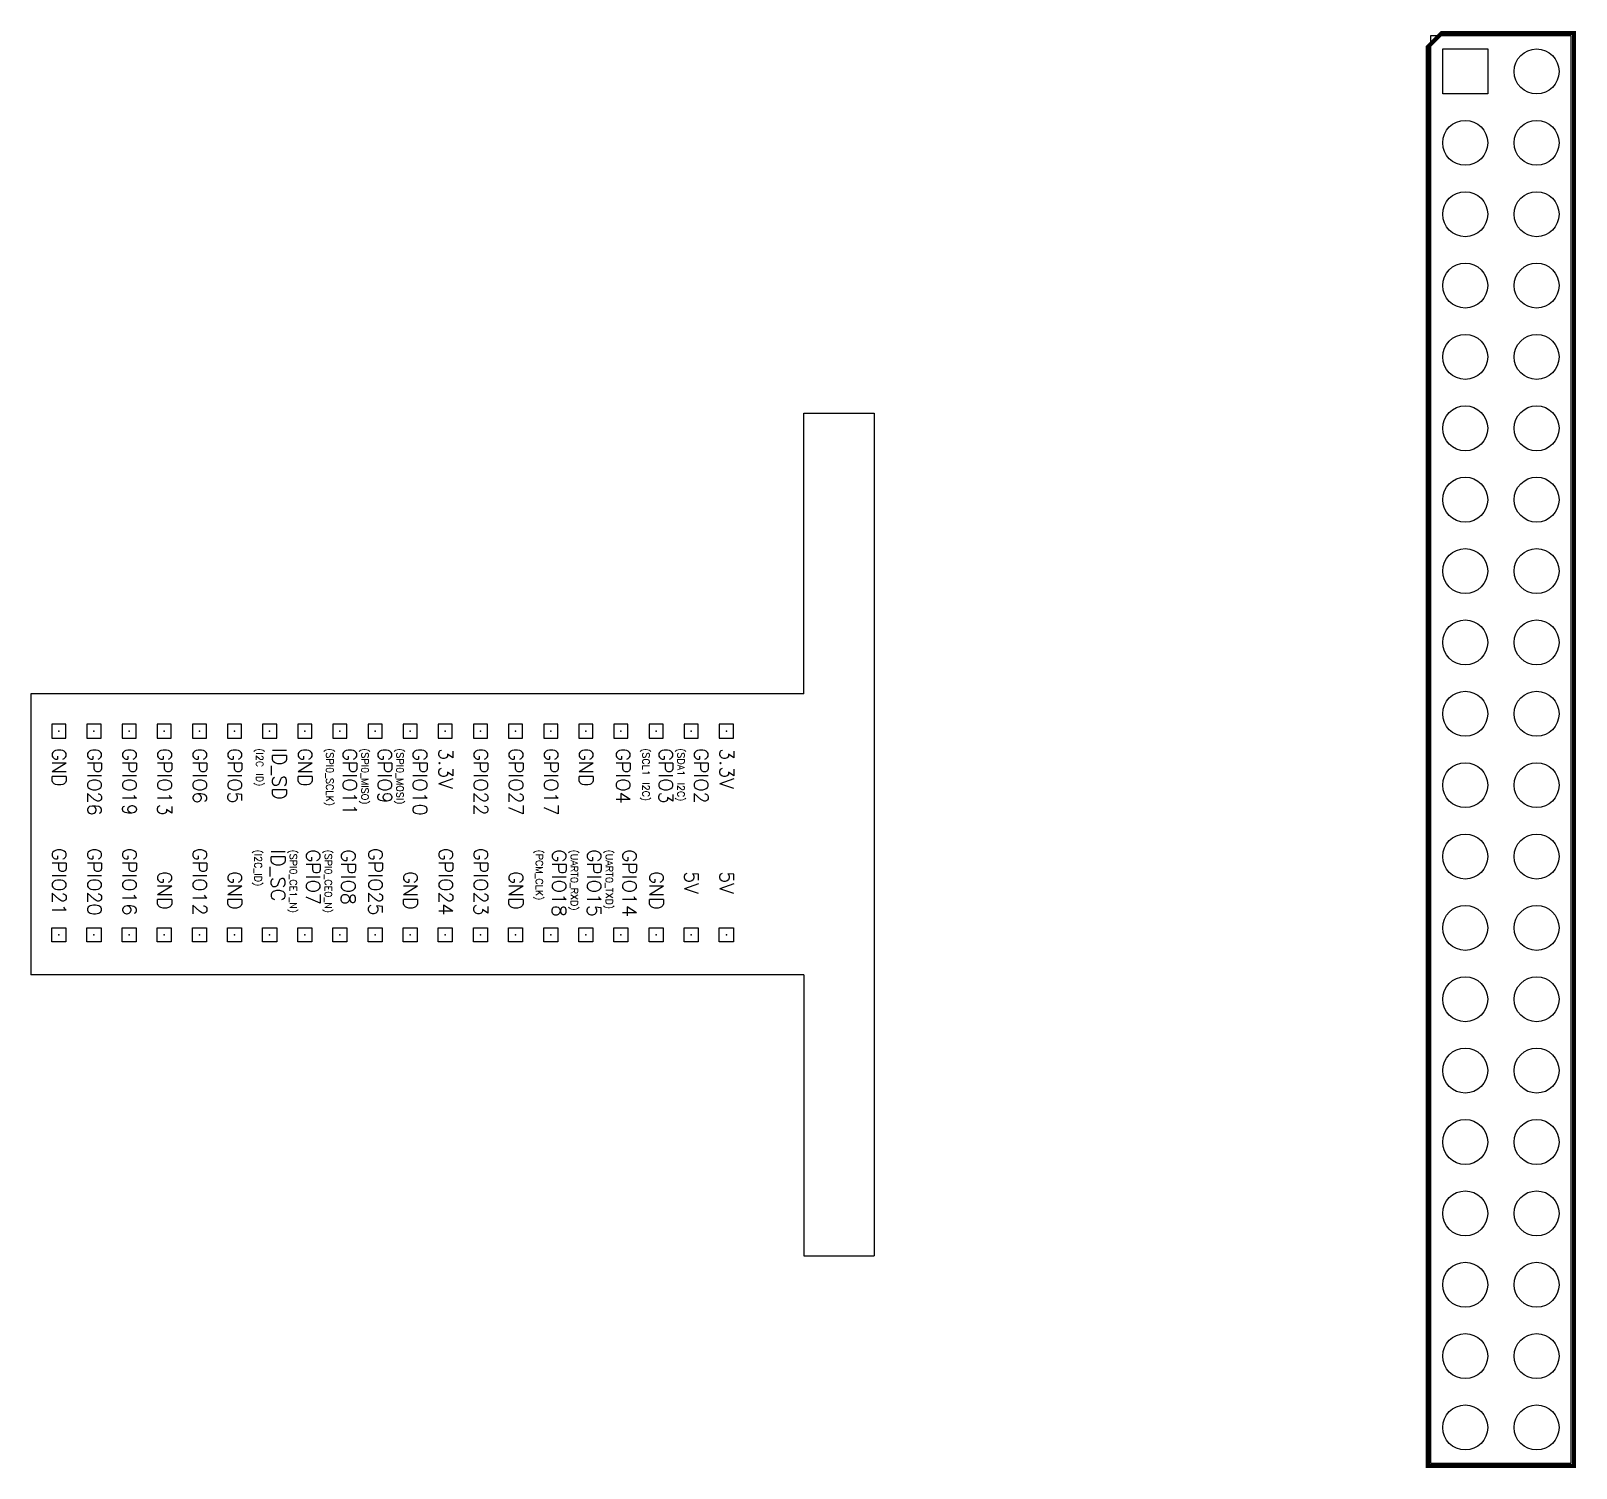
# Model space of a CAD drawing. Header units: millimetres. Extents: x -3139 to 3392, y -3139 to 3139.
# Drawn here: x 633.6 to 743.5, y 304.5 to 406.8 of the extents above; entities that cross this region are included whole.
import ezdxf

# ---------------------------------------------------------------- set-up
doc = ezdxf.new("R2010")
doc.units = ezdxf.units.MM
for name, color, linetype in [('PARTS_TOP', 30, 'Continuous'), ('PINS_BOTTOM', 5, 'Continuous'), ('PINS_TOP', 1, 'Continuous'), ('SILK_TOP', 2, 'Continuous'), ('tiepoints', 7, 'Continuous')]:
    doc.layers.add(name, color=color, linetype=linetype)
doc.styles.get("Standard").update_dxf_attribs({"font": 'txt.shx'})

# ---------------------------------------------------------------- blocks, each defined once
blk = doc.blocks.new('TiePoint')
at = {"color": 1}
blk.add_lwpolyline([(0.0125, -0.0125), (0.0125, 0.0125), (-0.0125, 0.0125), (-0.0125, -0.0125)], close=True, dxfattribs=at)
at = {"color": 7}
blk.add_point((0, 0), dxfattribs=at)
blk = doc.blocks.new('Extension board')
for p, q in [((359.52, 113.77), (359.52, 118.77)), ((359.52, 118.77), (419.52, 118.77)), ((419.52, 113.77), (419.52, 118.77)), ((379.52, 113.77), (359.52, 113.77)), ((379.52, 113.77), (379.52, 58.77)), ((399.52, 113.77), (399.52, 58.77)), ((399.52, 113.77), (419.52, 113.77)), ((379.52, 58.77), (399.52, 58.77))]:
    blk.add_line(p, q)
at = {"layer": 'tiepoints', "color": 0, "xscale": 40, "yscale": 40, "zscale": 40, "rotation": 359.9999999999999}
for p in [(382.16, 108.26), (382.16, 105.76), (382.16, 103.26), (382.16, 100.76), (382.16, 98.26), (382.16, 95.76), (382.16, 93.26), (382.16, 90.76), (382.16, 88.26), (382.16, 85.76), (382.16, 83.26), (382.16, 80.76), (382.16, 78.26), (382.16, 75.76), (382.16, 73.26), (382.16, 70.76), (382.16, 68.26), (382.16, 65.76), (382.16, 63.26), (382.16, 60.76)]:
    blk.add_blockref('TiePoint', p, dxfattribs=at)
at = {"layer": 'tiepoints', "color": 0, "xscale": -40, "yscale": 40, "zscale": 40}
for p in [(396.66, 108.26), (396.66, 105.76), (396.66, 103.26), (396.66, 100.76), (396.66, 98.26), (396.66, 95.76), (396.66, 93.26), (396.66, 90.76), (396.66, 88.26), (396.66, 85.76), (396.66, 83.26), (396.66, 80.76), (396.66, 78.26), (396.66, 75.76), (396.66, 73.26), (396.66, 70.76), (396.66, 68.26), (396.66, 65.76), (396.66, 63.26), (396.66, 60.76)]:
    blk.add_blockref('TiePoint', p, dxfattribs=at)
at = {"color": 3, "char_height": 1, "attachment_point": 1}
for s, insert, width in [('3.3V', (383.38, 108.79), 4.6936), ('5V', (392.14, 108.79), 4.6936), ('GPIO2\\P{\\H0.5x;(SDA1 I2C)}', (383.38, 106.96), 5.4109), ('5V', (392.14, 106.29), 4.6936), ('GPIO3\\P{\\H0.5x;(SCL1 I2C)}', (383.38, 104.46), 5.4109), ('GND', (392.14, 103.79), 4.6936), ('GPIO4', (383.38, 101.41), 5.4109), ('GPIO14\\P{\\H0.5x;(UART0_TXD)}', (390.59, 101.86), 4.6936), ('GPIO15\\P{\\H0.5x;(UART0_RXD)}', (390.59, 99.36), 4.6936), ('GND', (383.38, 98.79), 4.6936), ('GPIO18\\P{\\H0.5x;(PCM_CLK)}', (390.59, 96.86), 4.6936), ('GPIO17', (383.38, 96.29), 4.6936), ('GPIO27', (383.38, 93.79), 4.6936), ('GND', (392.14, 93.79), 4.6936), ('GPIO22', (383.38, 91.29), 4.6936), ('GPIO23', (390.49, 91.29), 4.6936), ('3.3V', (383.38, 88.79), 4.6936), ('GPIO24', (390.49, 88.79), 4.6936), ('GPIO10\\P{\\H0.5x;(SPI0_MOSI)}', (383.38, 86.96), 5.4109), ('GND', (392.14, 86.29), 4.6936), ('GPIO9\\P{\\H0.5x;(SPI0_MISO)}', (383.38, 84.46), 5.4109), ('GPIO25', (390.49, 83.79), 4.6936), ('GPIO11\\P{\\H0.5x;(SPI0_SCLK)}', (383.38, 81.96), 5.4109), ('GPIO8\\P{\\H0.5x;(SPI0_CE0_N)}', (390.59, 81.86), 4.6936), ('GPIO7\\P{\\H0.5x;(SPI0_CE1_N)}', (390.59, 79.36), 4.6936), ('GND', (383.38, 78.79), 4.6936), ('ID_SD\\P{\\H0.5x;(I2C ID)}', (383.38, 76.96), 5.4109), ('ID_SC\\P{\\H0.5x;(I2C_ID)}', (390.59, 76.86), 4.6936), ('GPIO5', (383.38, 73.79), 4.6936), ('GND', (392.14, 73.79), 4.6936), ('GPIO6', (383.38, 71.29), 4.6936), ('GPIO12', (390.49, 71.29), 4.6936), ('GPIO13', (383.38, 68.79), 4.6936), ('GND', (392.14, 68.79), 4.6936), ('GPIO19', (383.38, 66.29), 4.6936), ('GPIO16', (390.49, 66.29), 4.6936), ('GPIO26', (383.38, 63.79), 4.6936), ('GPIO20', (390.49, 63.79), 4.6936), ('GND', (383.38, 61.29), 4.6936), ('GPIO21', (390.49, 61.29), 4.6936)]:
    blk.add_mtext(s, dxfattribs=dict(at, insert=insert, width=width))

msp = doc.modelspace()

# ---------------------------------------------------------------- linework, layer by layer
at = {"layer": 'PARTS_TOP'}
msp.add_lwpolyline([(733.19, 406.49), (733.19, 304.89), (743.19, 304.89), (743.19, 406.49), (733.19, 406.49)], dxfattribs=at)
at = {"layer": 'PINS_BOTTOM'}
msp.add_lwpolyline([(734.05, 405.55), (737.25, 405.55), (737.25, 402.35), (734.05, 402.35)], close=True, dxfattribs=at)
for centre in [(740.73, 403.95), (735.65, 398.87), (740.73, 398.87), (735.65, 393.79), (740.73, 393.79), (735.65, 388.71), (740.73, 388.71), (735.65, 383.63), (740.73, 383.63), (735.65, 378.55), (740.73, 378.55), (735.65, 373.47), (740.73, 373.47), (735.65, 368.39), (740.73, 368.39), (735.65, 363.31), (740.73, 363.31), (735.65, 358.23), (740.73, 358.23), (735.65, 353.15), (740.73, 353.15), (735.65, 348.07), (740.73, 348.07), (735.65, 342.99), (740.73, 342.99), (735.65, 337.91), (740.73, 337.91), (735.65, 332.83), (740.73, 332.83), (735.65, 327.75), (740.73, 327.75), (735.65, 322.67), (740.73, 322.67), (735.65, 317.59), (740.73, 317.59), (735.65, 312.51), (740.73, 312.51), (735.65, 307.43), (740.73, 307.43)]:
    msp.add_circle(centre, 1.6, dxfattribs=at)
at = {"layer": 'PINS_TOP'}
msp.add_lwpolyline([(734.05, 405.55), (737.25, 405.55), (737.25, 402.35), (734.05, 402.35)], close=True, dxfattribs=at)
for centre in [(740.73, 403.95), (735.65, 398.87), (740.73, 398.87), (735.65, 393.79), (740.73, 393.79), (735.65, 388.71), (740.73, 388.71), (735.65, 383.63), (740.73, 383.63), (735.65, 378.55), (740.73, 378.55), (735.65, 373.47), (740.73, 373.47), (735.65, 368.39), (740.73, 368.39), (735.65, 363.31), (740.73, 363.31), (735.65, 358.23), (740.73, 358.23), (735.65, 353.15), (740.73, 353.15), (735.65, 348.07), (740.73, 348.07), (735.65, 342.99), (740.73, 342.99), (735.65, 337.91), (740.73, 337.91), (735.65, 332.83), (740.73, 332.83), (735.65, 327.75), (740.73, 327.75), (735.65, 322.67), (740.73, 322.67), (735.65, 317.59), (740.73, 317.59), (735.65, 312.51), (740.73, 312.51), (735.65, 307.43), (740.73, 307.43)]:
    msp.add_circle(centre, 1.6, dxfattribs=at)
at = {"layer": 'SILK_TOP', "const_width": 0.3}
msp.add_lwpolyline([(743.39, 406.69), (733.99, 406.69), (732.99, 405.69), (732.99, 304.69), (743.39, 304.69), (743.39, 406.69)], dxfattribs=at)

# ---------------------------------------------------------------- block references
at = {"rotation": 270}
msp.add_blockref('Extension board', (574.81, 739.16), dxfattribs=at)

doc.saveas('drawing.dxf')
